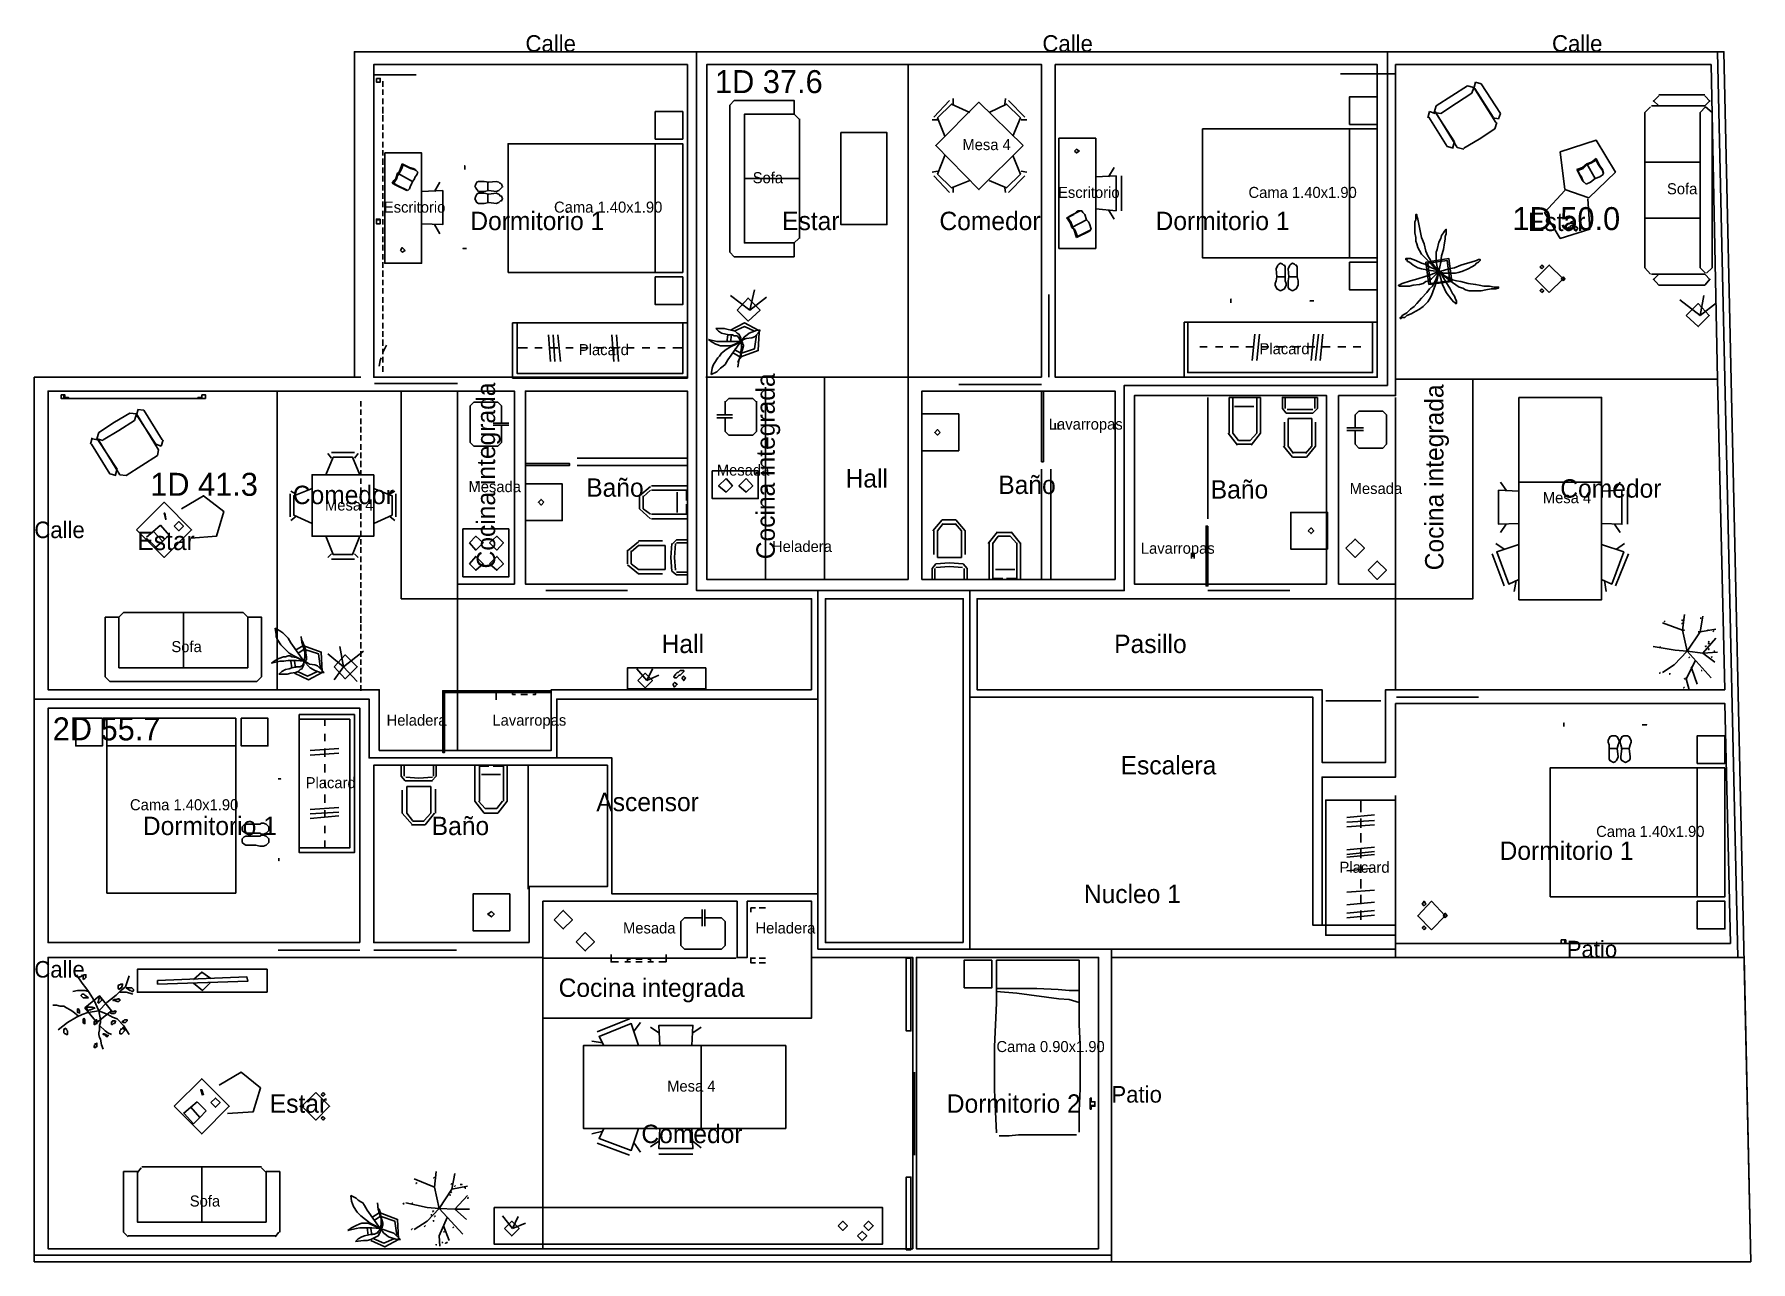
# Model space of a CAD drawing. Header units: metres. Extents: x 1 to 92, y 0 to 14.4.
# Drawn here: x 0.99 to 19.65, y 0 to 13.35 of the extents above; entities that cross this region are included whole.
import ezdxf

# ---------------------------------------------------------------- set-up
doc = ezdxf.new("R2010")
doc.units = ezdxf.units.M
for name, color, linetype in [('Trazo_Entrada', 1, 'Continuous'), ('Trazo_Equipamiento', 8, 'Continuous'), ('Trazo_Estancias', 3, 'Continuous'), ('Trazo_Fachada', 30, 'Continuous'), ('Trazo_Medianeras', 8, 'Continuous'), ('Trazo_Nucleos', 252, 'Continuous'), ('Trazo_Pasillo', 9, 'Continuous'), ('Trazo_Patios', 3, 'Continuous'), ('Trazo_Puertas', 1, 'Continuous'), ('Trazo_Terreno', 7, 'Continuous'), ('Trazo_Unidad', 7, 'Continuous'), ('Trazo_Ventanas', 5, 'Continuous')]:
    doc.layers.add(name, color=color, linetype=linetype)

msp = doc.modelspace()

# ---------------------------------------------------------------- texts
at = {"layer": 'Trazo_Equipamiento', "color": 8}
for s, p in [('Mesa 4', (11.08, 12.09)), ('Sofa', (8.8, 11.73)), ('Escritorio', (12.12, 11.57)), ('Cama 1.40x1.90', (14.19, 11.57)), ('Sofa', (18.74, 11.61)), ('Escritorio', (4.79, 11.41)), ('Cama 1.40x1.90', (6.64, 11.41)), ('Placard', (6.91, 9.86)), ('Placard', (14.31, 9.87)), ('Lavarropas', (12.02, 9.05)), ('Mesada', (8.41, 8.55)), ('Mesada', (5.71, 8.37)), ('Mesada', (15.29, 8.35)), ('Mesa 4', (4.15, 8.17)), ('Mesa 4', (17.39, 8.25)), ('Heladera', (9.01, 7.72)), ('Lavarropas', (13.02, 7.7)), ('Sofa', (2.48, 6.63)), ('Heladera', (4.82, 5.83)), ('Lavarropas', (5.97, 5.83)), ('Placard', (3.94, 5.15)), ('Cama 1.40x1.90', (2.03, 4.91)), ('Cama 1.40x1.90', (17.97, 4.62)), ('Placard', (15.18, 4.23)), ('Mesada', (7.39, 3.57)), ('Heladera', (8.83, 3.57)), ('Cama 0.90x1.90', (11.45, 2.28)), ('Mesa 4', (7.87, 1.85)), ('Sofa', (2.68, 0.6))]:
    msp.add_text(s, height=0.12, dxfattribs=at).set_placement(p)
at = {"layer": 'Trazo_Estancias', "color": 5}
for s, p in [('Dormitorio 1', (5.73, 11.22)), ('Dormitorio 1', (13.18, 11.22)), ('Dormitorio 1', (2.17, 4.64)), ('Dormitorio 1', (16.92, 4.37)), ('Dormitorio 2', (10.91, 1.62))]:
    msp.add_text(s, height=0.2, dxfattribs=at).set_placement(p)
at = {"layer": 'Trazo_Estancias', "color": 2}
for p in [(9.12, 11.22), (17.23, 11.21), (2.11, 7.74), (3.55, 1.62)]:
    msp.add_text('Estar', height=0.2, dxfattribs=at).set_placement(p)
at = {"layer": 'Trazo_Estancias', "color": 40}
for p in [(10.83, 11.22), (3.8, 8.24), (17.58, 8.31), (7.59, 1.29)]:
    msp.add_text('Comedor', height=0.2, dxfattribs=at).set_placement(p)
at = {"layer": 'Trazo_Estancias', "color": 30}
for p in [(6, 7.54), (9.04, 7.64), (16.31, 7.52)]:
    msp.add_text('Cocina integrada', height=0.2, rotation=90, dxfattribs=at).set_placement(p)
at = {"layer": 'Trazo_Estancias', "color": 8}
for s, p in [('Hall', (9.81, 8.42)), ('Hall', (7.81, 6.62)), ('Pasillo', (12.73, 6.62))]:
    msp.add_text(s, height=0.2, dxfattribs=at).set_placement(p)
at = {"layer": 'Trazo_Estancias', "color": 4}
for p in [(6.99, 8.32), (11.47, 8.35), (13.78, 8.3), (5.31, 4.64)]:
    msp.add_text('Baño', height=0.2, dxfattribs=at).set_placement(p)
at = {"layer": 'Trazo_Estancias', "color": 30}
msp.add_text('Cocina integrada', height=0.2, dxfattribs=at).set_placement((6.69, 2.88))
at = {"layer": 'Trazo_Fachada'}
for s, p in [('Calle', (6.33, 13.16)), ('Calle', (11.95, 13.16)), ('Calle', (17.49, 13.16)), ('Calle', (0.99, 7.87)), ('Patio', (17.65, 3.31)), ('Calle', (0.99, 3.09)), ('Patio', (12.7, 1.73))]:
    msp.add_text(s, height=0.18, dxfattribs=at).set_placement(p)
at = {"layer": 'Trazo_Nucleos'}
for s, p in [('Escalera', (12.8, 5.3)), ('Ascensor', (7.1, 4.9)), ('Nucleo 1', (12.4, 3.9))]:
    msp.add_text(s, height=0.2, dxfattribs=at).set_placement(p)
at = {"layer": 'Trazo_Unidad'}
for s, p in [('1D 37.6', (8.39, 12.71)), ('1D 50.0', (17.06, 11.22)), ('1D 41.3', (2.25, 8.33)), ('2D 55.7', (1.19, 5.67))]:
    msp.add_text(s, height=0.25, dxfattribs=at).set_placement(p)

# ---------------------------------------------------------------- linework, layer by layer
at = {"layer": 'Trazo_Entrada'}
for p, q in [((10.49, 7.3), (9.59, 7.3)), ((9.51, 6.32), (9.51, 7.21)), ((11.16, 6.32), (11.16, 7.21)), ((10.49, 3.4), (9.59, 3.4))]:
    msp.add_line(p, q, dxfattribs=at)
at = {"layer": 'Trazo_Equipamiento', "color": 8}
for p, q in [((5.14, 12.91), (4.68, 12.91)), ((4.78, 12.84), (4.78, 12.78)), ((4.78, 12.75), (4.78, 12.69)), ((4.78, 12.65), (4.78, 12.59)), ((4.78, 12.56), (4.78, 12.49)), ((4.78, 12.47), (4.78, 12.4)), ((4.78, 12.37), (4.78, 12.31)), ((4.78, 12.28), (4.78, 12.22)), ((4.78, 12.18), (4.78, 12.12)), ((4.78, 12.09), (4.78, 12.03)), ((4.78, 12), (4.78, 11.93)), ((4.78, 11.9), (4.78, 11.84)), ((4.78, 11.81), (4.78, 11.75)), ((4.78, 11.71), (4.78, 11.65)), ((4.78, 11.62), (4.78, 11.56)), ((4.78, 11.53), (4.78, 11.47)), ((4.78, 11.43), (4.78, 11.37)), ((4.78, 11.34), (4.78, 11.28)), ((4.78, 11.25), (4.78, 11.18)), ((4.78, 11.15), (4.78, 11.09)), ((4.78, 11.06), (4.78, 11)), ((4.78, 10.96), (4.78, 10.9)), ((4.78, 10.87), (4.78, 10.81)), ((4.78, 10.78), (4.78, 10.71)), ((4.78, 10.68), (4.78, 10.62)), ((4.78, 10.59), (4.78, 10.53)), ((4.78, 10.49), (4.78, 10.43)), ((4.78, 10.4), (4.78, 10.34)), ((4.78, 10.31), (4.78, 10.25)), ((4.78, 10.21), (4.78, 10.15)), ((4.78, 10.12), (4.78, 10.06)), ((4.78, 10.03), (4.78, 9.96)), ((4.78, 9.93), (4.78, 9.87)), ((4.78, 9.84), (4.78, 9.78)), ((4.78, 9.74), (4.78, 9.68)), ((8.94, 9.62), (8.29, 9.62)), ((2.77, 9.39), (1.34, 9.39)), ((4.54, 9.36), (4.54, 9.3)), ((5.59, 9.46), (5.59, 7.36)), ((5.77, 9.35), (5.73, 9.31)), ((5.77, 9.35), (6.03, 9.35)), ((6.07, 9.31), (6.03, 9.35)), ((8.54, 9.39), (8.5, 9.35)), ((8.5, 9.21), (8.5, 9.36)), ((8.54, 9.39), (8.8, 9.39)), ((8.84, 9.35), (8.8, 9.39)), ((8.84, 9.36), (8.84, 9.03)), ((8.94, 9.51), (8.94, 7.42)), ((13.75, 8.08), (13.75, 9.4)), ((13.98, 9.01), (13.98, 9.4)), ((13.98, 9.4), (14.32, 9.4)), ((14.13, 9.4), (14.02, 9.4)), ((14.02, 9.39), (14.02, 9.01)), ((14.28, 9.4), (14.17, 9.4)), ((14.28, 9.01), (14.28, 9.39)), ((14.59, 9.4), (14.59, 9.28)), ((14.91, 9.4), (14.91, 9.28)), ((14.94, 9.28), (14.94, 9.4)), ((15.79, 9.4), (15.79, 7.35)), ((4.54, 9.27), (4.54, 9.21)), ((4.54, 9.17), (4.54, 9.11)), ((5.73, 8.91), (5.73, 9.31)), ((6.07, 9.31), (6.07, 9.12)), ((8.58, 9.21), (8.41, 9.21)), ((8.41, 9.18), (8.58, 9.18)), ((8.5, 9.03), (8.5, 9.18)), ((14.25, 9.3), (14.04, 9.3)), ((14.56, 9.28), (14.6, 9.23)), ((14.6, 9.23), (14.75, 9.23)), ((14.61, 9.27), (14.75, 9.27)), ((14.88, 9.17), (14.62, 9.17)), ((14.62, 9.17), (14.62, 8.87)), ((14.75, 9.27), (14.89, 9.27)), ((14.75, 9.23), (14.89, 9.23)), ((14.88, 8.87), (14.88, 9.17)), ((14.89, 9.23), (14.94, 9.28)), ((15.39, 9.25), (15.35, 9.21)), ((15.35, 9.07), (15.35, 9.21)), ((15.39, 9.25), (15.65, 9.25)), ((15.69, 9.21), (15.65, 9.25)), ((15.69, 9.21), (15.69, 8.89)), ((4.54, 9.08), (4.54, 9.02)), ((4.54, 8.99), (4.54, 8.93)), ((6.15, 9.12), (5.98, 9.12)), ((5.98, 9.1), (6.15, 9.1)), ((6.07, 9.1), (6.07, 8.91)), ((8.5, 9.03), (8.54, 8.99)), ((8.8, 8.99), (8.54, 8.99)), ((8.8, 8.99), (8.84, 9.03)), ((12.09, 9.12), (12.09, 9.05)), ((12.09, 9.12), (12.09, 9.05)), ((12.12, 9.05), (12.12, 9.12)), ((13.97, 9.01), (14.07, 8.88)), ((14.02, 9.01), (14.08, 8.93)), ((14.21, 8.93), (14.28, 9.01)), ((14.22, 8.88), (14.32, 9.01)), ((15.44, 9.07), (15.26, 9.07)), ((15.26, 9.04), (15.44, 9.04)), ((15.35, 8.89), (15.35, 9.04)), ((4.54, 8.89), (4.54, 8.83)), ((4.54, 8.8), (4.54, 8.74)), ((5.73, 8.91), (5.77, 8.87)), ((6.03, 8.87), (5.77, 8.87)), ((6.03, 8.87), (6.07, 8.91)), ((14.07, 8.89), (14.22, 8.89)), ((14.08, 8.93), (14.21, 8.93)), ((14.57, 8.87), (14.67, 8.75)), ((14.62, 8.87), (14.68, 8.79)), ((14.68, 8.8), (14.81, 8.8)), ((14.81, 8.79), (14.88, 8.87)), ((14.82, 8.75), (14.92, 8.87)), ((15.35, 8.89), (15.39, 8.85)), ((15.65, 8.85), (15.39, 8.85)), ((15.65, 8.85), (15.69, 8.89)), ((4.54, 8.71), (4.54, 8.64)), ((4.54, 8.61), (4.54, 8.55)), ((8.09, 8.74), (6.89, 8.74)), ((8.09, 8.66), (6.89, 8.66)), ((11.94, 8.62), (11.94, 7.42)), ((12.04, 8.62), (12.04, 7.42)), ((14.67, 8.75), (14.82, 8.75)), ((4.54, 8.52), (4.54, 8.46)), ((4.54, 8.42), (4.54, 8.36)), ((7.69, 8.43), (7.57, 8.33)), ((8.09, 8.09), (8.09, 8.43)), ((4.54, 8.33), (4.54, 8.27)), ((4.54, 8.24), (4.54, 8.17)), ((7.57, 8.34), (7.57, 8.19)), ((7.69, 8.39), (7.61, 8.32)), ((7.61, 8.33), (7.61, 8.19)), ((7.7, 8.39), (8.08, 8.39)), ((7.98, 8.37), (7.98, 8.15)), ((8.08, 8.39), (8.08, 8.28)), ((8.08, 8.24), (8.08, 8.14)), ((4.54, 8.14), (4.54, 8.08)), ((4.54, 8.05), (4.54, 7.99)), ((7.57, 8.19), (7.69, 8.08)), ((7.61, 8.19), (7.69, 8.13)), ((8.08, 8.13), (7.7, 8.13)), ((7.7, 8.08), (8.09, 8.08)), ((10.86, 8.07), (10.76, 7.95)), ((10.87, 8.03), (10.81, 7.95)), ((11.01, 8.07), (10.86, 8.07)), ((11.07, 7.95), (11, 8.03)), ((11.11, 7.95), (11.01, 8.07)), ((4.54, 7.95), (4.54, 7.89)), ((4.54, 7.86), (4.54, 7.8)), ((7.97, 7.85), (7.92, 7.8)), ((10.81, 7.66), (10.81, 7.95)), ((11, 8.02), (10.87, 8.02)), ((11.07, 7.95), (11.07, 7.66)), ((11.46, 7.94), (11.36, 7.81)), ((11.47, 7.89), (11.41, 7.81)), ((11.61, 7.93), (11.46, 7.93)), ((11.6, 7.89), (11.47, 7.89)), ((11.67, 7.81), (11.6, 7.89)), ((11.71, 7.81), (11.61, 7.94)), ((4.54, 7.77), (4.54, 7.71)), ((4.54, 7.67), (4.54, 7.61)), ((7.56, 7.83), (7.44, 7.73)), ((7.44, 7.74), (7.44, 7.59)), ((7.56, 7.79), (7.48, 7.72)), ((7.48, 7.73), (7.48, 7.59)), ((7.85, 7.79), (7.56, 7.79)), ((7.85, 7.53), (7.85, 7.79)), ((7.95, 7.66), (7.96, 7.81)), ((7.96, 7.52), (7.95, 7.66)), ((8.09, 7.82), (7.97, 7.82)), ((11.07, 7.66), (10.81, 7.66)), ((11.37, 7.82), (11.37, 7.42)), ((11.41, 7.43), (11.41, 7.82)), ((11.67, 7.82), (11.67, 7.43)), ((13.57, 7.71), (13.57, 7.65)), ((13.6, 7.65), (13.6, 7.71)), ((13.6, 7.65), (13.6, 7.71)), ((4.54, 7.58), (4.54, 7.52)), ((4.54, 7.49), (4.54, 7.42)), ((7.44, 7.58), (7.56, 7.48)), ((7.48, 7.59), (7.56, 7.53)), ((7.56, 7.53), (7.85, 7.53)), ((7.92, 7.51), (7.97, 7.47)), ((8.09, 7.5), (7.97, 7.5)), ((7.97, 7.47), (8.09, 7.47)), ((10.79, 7.59), (10.75, 7.54)), ((10.78, 7.42), (10.78, 7.54)), ((10.94, 7.56), (10.79, 7.55)), ((11.08, 7.55), (10.94, 7.56)), ((11.13, 7.54), (11.09, 7.59)), ((11.1, 7.42), (11.1, 7.54)), ((11.13, 7.54), (11.13, 7.42)), ((11.65, 7.53), (11.44, 7.53)), ((4.54, 7.39), (4.54, 7.33)), ((4.54, 7.3), (4.54, 7.24)), ((11.52, 7.43), (11.41, 7.43)), ((11.67, 7.43), (11.56, 7.43)), ((4.54, 7.2), (4.54, 7.14)), ((4.54, 7.11), (4.54, 7.05)), ((4.54, 7.02), (4.54, 6.95)), ((4.54, 6.93), (4.54, 6.86)), ((4.54, 6.83), (4.54, 6.77)), ((4.54, 6.74), (4.54, 6.67)), ((4.54, 6.64), (4.54, 6.58)), ((4.54, 6.55), (4.54, 6.49)), ((4.54, 6.46), (4.54, 6.39)), ((4.54, 6.36), (4.54, 6.3)), ((4.54, 6.27), (4.54, 6.21)), ((6.22, 6.2), (6.16, 6.2)), ((6.35, 6.2), (6.28, 6.2)), ((6.35, 6.2), (6.28, 6.2)), ((6.28, 6.17), (6.35, 6.17)), ((6.47, 6.2), (6.41, 6.2)), ((6.61, 6.2), (6.53, 6.2)), ((6.61, 6.11), (6.61, 6.2)), ((15.03, 6.1), (15.63, 6.1)), ((4.98, 5.28), (4.98, 5.4)), ((4.98, 5.28), (5.02, 5.23)), ((5.01, 5.4), (5.01, 5.28)), ((5.03, 5.27), (5.17, 5.26)), ((5.17, 5.26), (5.32, 5.27)), ((5.31, 5.23), (5.36, 5.28)), ((5.33, 5.4), (5.33, 5.28)), ((5.83, 5.01), (5.83, 5.39)), ((5.83, 5.39), (5.93, 5.39)), ((5.85, 5.3), (6.06, 5.3)), ((5.98, 5.39), (6.08, 5.39)), ((6.09, 5.39), (6.09, 5.01)), ((6.13, 5.01), (6.13, 5.4)), ((6.36, 4.05), (6.36, 5.4)), ((5.04, 5.17), (5.3, 5.17)), ((5.04, 4.88), (5.04, 5.17)), ((5.3, 5.17), (5.3, 4.88)), ((4.99, 4.88), (5.1, 4.75)), ((5.04, 4.88), (5.1, 4.8)), ((5.23, 4.8), (5.3, 4.88)), ((5.24, 4.75), (5.34, 4.88)), ((5.78, 5.01), (5.88, 4.88)), ((5.82, 5.01), (5.89, 4.93)), ((5.88, 4.88), (6.03, 4.88)), ((5.89, 4.93), (6.02, 4.93)), ((6.02, 4.93), (6.08, 5.01)), ((6.03, 4.88), (6.13, 5.01)), ((5.09, 4.75), (5.24, 4.75)), ((5.1, 4.79), (5.23, 4.79)), ((8.06, 3.74), (8.02, 3.7)), ((8.06, 3.74), (8.25, 3.74)), ((8.25, 3.83), (8.25, 3.65)), ((8.28, 3.65), (8.28, 3.83)), ((8.28, 3.74), (8.46, 3.74)), ((8.5, 3.7), (8.46, 3.74)), ((8.78, 3.85), (8.83, 3.85)), ((8.78, 3.8), (8.78, 3.85)), ((8.87, 3.85), (8.94, 3.85)), ((8.02, 3.44), (8.02, 3.7)), ((8.5, 3.7), (8.5, 3.44)), ((8.02, 3.44), (8.06, 3.4)), ((8.46, 3.4), (8.06, 3.4)), ((8.46, 3.4), (8.5, 3.44)), ((8.62, 3.3), (6.51, 3.3)), ((7.47, 3.26), (7.41, 3.26)), ((7.53, 3.29), (7.6, 3.29)), ((7.6, 3.26), (7.53, 3.26)), ((7.6, 3.26), (7.53, 3.26)), ((7.72, 3.26), (7.66, 3.26)), ((7.86, 3.26), (7.78, 3.26)), ((7.86, 3.34), (7.86, 3.26)), ((8.83, 3.3), (8.78, 3.3)), ((8.94, 3.3), (8.87, 3.3)), ((8.94, 3.25), (8.87, 3.25))]:
    msp.add_line(p, q, dxfattribs=at)
at = {"layer": 'Trazo_Equipamiento', "color": 9}
for p, q in [((16.66, 12.83), (16.64, 12.76)), ((16.64, 12.77), (16.88, 12.39)), ((16.85, 12.45), (16.65, 12.76)), ((16.72, 12.81), (16.66, 12.83)), ((16.72, 12.81), (16.93, 12.49)), ((18.65, 12.69), (19.15, 12.69)), ((8.6, 12.63), (8.55, 12.58)), ((8.55, 10.98), (8.55, 12.58)), ((10.94, 12.63), (10.77, 12.45)), ((10.98, 12.59), (10.98, 12.65)), ((11.54, 12.59), (11.55, 12.65)), ((11.76, 12.45), (11.58, 12.63)), ((16.16, 12.51), (16.14, 12.44)), ((16.22, 12.49), (16.16, 12.51)), ((16.22, 12.51), (16.46, 12.12)), ((18.56, 12.56), (18.5, 12.5)), ((18.65, 12.57), (18.57, 12.57)), ((18.65, 12.68), (18.59, 12.62)), ((18.59, 12.63), (18.65, 12.57)), ((18.65, 12.57), (19.15, 12.57)), ((19.16, 12.56), (19.1, 12.5)), ((19.21, 12.62), (19.15, 12.68)), ((19.15, 12.57), (19.21, 12.63)), ((19.23, 12.5), (19.16, 12.56)), ((9.3, 12.43), (9.25, 12.48)), ((9.31, 11.13), (9.31, 12.43)), ((10.81, 12.42), (10.75, 12.42)), ((11.72, 12.42), (11.78, 12.42)), ((15.29, 10.92), (15.29, 12.32)), ((16.15, 12.45), (16.35, 12.13)), ((16.43, 12.18), (16.23, 12.49)), ((16.87, 12.32), (16.7, 12.21)), ((16.85, 12.44), (16.91, 12.43)), ((16.87, 12.32), (16.89, 12.39)), ((16.91, 12.43), (16.93, 12.49)), ((18.5, 12.5), (18.5, 11.66)), ((19.1, 12.5), (19.1, 10.81)), ((19.23, 12.5), (19.23, 10.81)), ((7.74, 12.16), (7.74, 10.76)), ((16.35, 12.13), (16.42, 12.11)), ((16.41, 12.11), (16.43, 12.18)), ((16.53, 12.11), (16.7, 12.21)), ((16.46, 12.12), (16.53, 12.1)), ((19.01, 11.96), (18.5, 11.96)), ((19.01, 11.96), (19.1, 11.96)), ((5.1, 11.75), (4.94, 11.84)), ((9.31, 11.78), (8.71, 11.78)), ((10.81, 11.86), (10.75, 11.85)), ((10.77, 11.81), (10.94, 11.63)), ((11.58, 11.63), (11.76, 11.81)), ((11.72, 11.86), (11.78, 11.85)), ((12.67, 11.8), (12.73, 11.9)), ((12.81, 11.43), (12.81, 11.81)), ((17.96, 11.78), (17.87, 11.94)), ((5.34, 11.64), (5.4, 11.74)), ((5.92, 11.74), (5.92, 11.65)), ((5.92, 11.61), (5.92, 11.52)), ((10.98, 11.68), (10.98, 11.63)), ((11.54, 11.68), (11.55, 11.63)), ((17.63, 11.66), (17.89, 11.57)), ((18.5, 10.81), (18.5, 11.66)), ((12.67, 11.44), (12.73, 11.34)), ((5.34, 11.28), (5.4, 11.18)), ((12.43, 11.33), (12.27, 11.25)), ((19.01, 11.35), (18.5, 11.35)), ((19.01, 11.35), (19.1, 11.35)), ((9.25, 11.08), (9.3, 11.13)), ((8.55, 10.98), (8.6, 10.93)), ((9.25, 10.93), (8.6, 10.93)), ((14.49, 10.71), (14.59, 10.71)), ((14.63, 10.71), (14.72, 10.71)), ((18.5, 10.81), (18.56, 10.74)), ((18.65, 10.74), (18.57, 10.74)), ((18.65, 10.74), (18.59, 10.68)), ((18.59, 10.69), (18.65, 10.62)), ((18.65, 10.74), (19.15, 10.74)), ((19.1, 10.81), (19.16, 10.75)), ((19.21, 10.68), (19.15, 10.74)), ((19.15, 10.62), (19.21, 10.69)), ((19.17, 10.75), (19.23, 10.81)), ((8.77, 10.35), (8.56, 10.51)), ((8.77, 10.35), (8.82, 10.57)), ((8.77, 10.35), (8.95, 10.49)), ((18.65, 10.62), (19.15, 10.62)), ((19.1, 10.29), (18.88, 10.46)), ((19.1, 10.29), (19.14, 10.51)), ((19.1, 10.29), (19.28, 10.43)), ((6.58, 10.08), (6.6, 9.79)), ((6.58, 10.08), (6.6, 9.79)), ((6.63, 10.08), (6.65, 9.79)), ((6.63, 10.08), (6.65, 9.79)), ((6.68, 10.08), (6.71, 9.79)), ((6.68, 10.08), (6.71, 9.79)), ((7.27, 10.08), (7.29, 9.79)), ((7.27, 10.08), (7.29, 9.79)), ((7.32, 10.08), (7.34, 9.79)), ((7.32, 10.08), (7.34, 9.79)), ((8.53, 10.08), (8.52, 10)), ((8.57, 10.08), (8.56, 10)), ((14.26, 10.09), (14.23, 9.8)), ((14.26, 10.09), (14.23, 9.8)), ((14.31, 10.09), (14.28, 9.8)), ((14.31, 10.09), (14.28, 9.8)), ((14.9, 10.09), (14.87, 9.8)), ((14.9, 10.09), (14.87, 9.8)), ((14.95, 10.09), (14.92, 9.8)), ((14.95, 10.09), (14.92, 9.8)), ((15, 10.09), (14.97, 9.8)), ((15, 10.09), (14.97, 9.8)), ((6.35, 9.94), (6.24, 9.94)), ((6.51, 9.94), (6.43, 9.94)), ((6.68, 9.94), (6.6, 9.94)), ((6.85, 9.94), (6.77, 9.94)), ((7.01, 9.94), (6.93, 9.94)), ((7.18, 9.94), (7.1, 9.94)), ((7.35, 9.94), (7.26, 9.94)), ((7.51, 9.94), (7.43, 9.94)), ((7.68, 9.94), (7.6, 9.94)), ((7.85, 9.94), (7.77, 9.94)), ((8.04, 9.94), (7.93, 9.94)), ((8.58, 9.89), (8.66, 9.84)), ((8.6, 9.92), (8.67, 9.88)), ((13.66, 9.95), (13.74, 9.95)), ((13.83, 9.95), (13.91, 9.95)), ((13.99, 9.95), (14.08, 9.95)), ((14.16, 9.95), (14.25, 9.95)), ((14.33, 9.95), (14.41, 9.95)), ((14.49, 9.95), (14.58, 9.95)), ((14.66, 9.95), (14.74, 9.95)), ((14.83, 9.95), (14.91, 9.95)), ((14.99, 9.95), (15.08, 9.95)), ((15.16, 9.95), (15.25, 9.95)), ((15.33, 9.95), (15.41, 9.95)), ((2.12, 9.27), (2.1, 9.21)), ((2.1, 9.22), (2.34, 8.83)), ((2.31, 8.89), (2.1, 9.21)), ((2.18, 9.26), (2.11, 9.27)), ((2.18, 9.26), (2.38, 8.94)), ((1.62, 8.96), (1.6, 8.89)), ((1.61, 8.89), (1.81, 8.57)), ((1.68, 8.94), (1.62, 8.95)), ((1.68, 8.95), (1.92, 8.56)), ((1.89, 8.62), (1.68, 8.94)), ((2.31, 8.89), (2.37, 8.87)), ((2.33, 8.77), (2.34, 8.83)), ((2.37, 8.87), (2.39, 8.94)), ((4.22, 8.74), (4.18, 8.79)), ((4.47, 8.8), (4.22, 8.8)), ((4.47, 8.74), (4.51, 8.79)), ((1.87, 8.55), (1.89, 8.62)), ((1.99, 8.55), (2.16, 8.66)), ((2.33, 8.77), (2.16, 8.66)), ((1.81, 8.57), (1.88, 8.55)), ((1.92, 8.56), (1.99, 8.55)), ((16.99, 8.39), (16.93, 8.48)), ((18.03, 8.48), (17.13, 8.48)), ((18.17, 8.39), (18.23, 8.48)), ((3.77, 8.35), (3.77, 8.1)), ((3.83, 8.35), (3.78, 8.38)), ((4.86, 8.35), (4.91, 8.38)), ((4.92, 8.1), (4.92, 8.35)), ((18.31, 8.02), (18.31, 8.39)), ((3.83, 8.1), (3.78, 8.06)), ((4.86, 8.1), (4.91, 8.06)), ((2.21, 7.88), (2.28, 7.94)), ((2.31, 7.77), (2.21, 7.87)), ((2.28, 7.94), (2.36, 8.01)), ((2.29, 7.94), (2.38, 7.84)), ((2.29, 7.94), (2.38, 7.84)), ((2.46, 7.9), (2.36, 8.01)), ((2.38, 7.83), (2.45, 7.9)), ((16.99, 8.02), (16.93, 7.93)), ((18.17, 8.02), (18.23, 7.93)), ((2.31, 7.77), (2.38, 7.83)), ((4.22, 7.7), (4.18, 7.66)), ((4.47, 7.7), (4.51, 7.66)), ((16.84, 7.7), (16.97, 7.35)), ((16.97, 7.75), (16.88, 7.81)), ((18.18, 7.35), (18.32, 7.7)), ((18.19, 7.75), (18.28, 7.81)), ((4.22, 7.64), (4.47, 7.64)), ((17.1, 7.41), (17.08, 7.29)), ((18.06, 7.41), (18.08, 7.29)), ((1.76, 7.01), (1.76, 6.36)), ((1.96, 7.06), (1.91, 7.01)), ((1.96, 7.06), (3.26, 7.06)), ((2.61, 7.06), (2.61, 6.46)), ((3.31, 7.01), (3.26, 7.06)), ((18.91, 6.87), (18.93, 7.04)), ((19.1, 6.85), (19.27, 6.88)), ((3.91, 6.7), (3.83, 6.65)), ((3.92, 6.66), (3.86, 6.62)), ((4.35, 6.47), (4.18, 6.61)), ((4.35, 6.47), (4.31, 6.69)), ((4.35, 6.47), (4.57, 6.64)), ((18.96, 6.64), (19.22, 6.35)), ((19.13, 6.62), (19.29, 6.63)), ((19.13, 6.62), (19.26, 6.52)), ((1.76, 6.36), (1.81, 6.31)), ((3.41, 6.31), (3.46, 6.36)), ((3.78, 6.53), (3.79, 6.46)), ((3.82, 6.53), (3.83, 6.46)), ((4.35, 6.47), (4.25, 6.33)), ((4.35, 6.47), (4.5, 6.31)), ((7.65, 6.32), (7.54, 6.45)), ((7.65, 6.32), (7.71, 6.45)), ((7.65, 6.32), (7.78, 6.38)), ((19.01, 6.45), (19.07, 6.28)), ((1.81, 6.31), (3.41, 6.31)), ((4.15, 5.9), (4.15, 5.83)), ((4.15, 5.9), (4.15, 5.83)), ((1.78, 5.61), (3.18, 5.61)), ((4.15, 5.74), (4.15, 5.66)), ((4.15, 5.74), (4.15, 5.66)), ((3.99, 5.56), (4.3, 5.58)), ((3.99, 5.56), (4.3, 5.58)), ((3.99, 5.51), (4.3, 5.53)), ((3.99, 5.51), (4.3, 5.53)), ((4.15, 5.58), (4.15, 5.49)), ((4.15, 5.58), (4.15, 5.49)), ((18.2, 5.58), (18.11, 5.58)), ((18.33, 5.58), (18.24, 5.58)), ((4.15, 5.41), (4.15, 5.32)), ((4.15, 5.41), (4.15, 5.32)), ((4.15, 5.24), (4.15, 5.16)), ((4.15, 5.24), (4.15, 5.16)), ((19.07, 5.37), (19.07, 3.97)), ((4.15, 5.08), (4.15, 4.99)), ((4.15, 5.08), (4.15, 4.99)), ((15.79, 5.07), (15.79, 3.5)), ((3.99, 4.92), (4.3, 4.94)), ((3.99, 4.92), (4.3, 4.94)), ((3.99, 4.87), (4.3, 4.89)), ((3.99, 4.87), (4.3, 4.89)), ((4.15, 4.91), (4.15, 4.83)), ((4.15, 4.91), (4.15, 4.83)), ((15.56, 4.86), (15.26, 4.83)), ((15.41, 4.91), (15.41, 5.02)), ((15.41, 4.89), (15.41, 4.99)), ((3.99, 4.82), (4.3, 4.85)), ((3.99, 4.82), (4.3, 4.85)), ((4.15, 4.74), (4.15, 4.66)), ((4.15, 4.74), (4.15, 4.66)), ((15.56, 4.8), (15.26, 4.78)), ((15.56, 4.75), (15.26, 4.73)), ((15.41, 4.74), (15.41, 4.82)), ((15.41, 4.72), (15.41, 4.81)), ((4.15, 4.58), (4.15, 4.5)), ((4.15, 4.58), (4.15, 4.5)), ((15.56, 4.51), (15.26, 4.48)), ((15.41, 4.58), (15.41, 4.66)), ((15.41, 4.56), (15.41, 4.64)), ((15.41, 4.41), (15.41, 4.49)), ((15.41, 4.39), (15.41, 4.48)), ((15.56, 4.46), (15.26, 4.43)), ((15.56, 4.43), (15.26, 4.4)), ((15.41, 4.24), (15.41, 4.32)), ((15.41, 4.23), (15.41, 4.31)), ((15.56, 4.28), (15.26, 4.25)), ((15.41, 4.07), (15.41, 4.16)), ((15.41, 4.06), (15.41, 4.14)), ((15.56, 4.04), (15.26, 4.02)), ((15.41, 3.91), (15.41, 3.99)), ((15.41, 3.89), (15.41, 3.98)), ((15.56, 3.91), (15.26, 3.88)), ((15.56, 3.82), (15.26, 3.79)), ((15.56, 3.77), (15.26, 3.74)), ((15.41, 3.74), (15.41, 3.82)), ((15.41, 3.72), (15.41, 3.81)), ((12.35, 3.28), (11.45, 3.28)), ((7.46, 2.64), (7.11, 2.5)), ((7.51, 2.51), (7.58, 2.6)), ((7.78, 2.49), (7.69, 2.55)), ((8.15, 2.49), (8.24, 2.55)), ((7.17, 2.38), (7.05, 2.4)), ((8.24, 1.45), (8.24, 2.35)), ((2.61, 1.61), (2.69, 1.68)), ((2.69, 1.68), (2.76, 1.74)), ((2.69, 1.68), (2.79, 1.57)), ((2.69, 1.68), (2.79, 1.57)), ((2.86, 1.64), (2.76, 1.74)), ((2.72, 1.5), (2.62, 1.61)), ((2.72, 1.5), (2.79, 1.57)), ((2.79, 1.57), (2.86, 1.64)), ((7.17, 1.42), (7.05, 1.39)), ((7.78, 1.31), (7.69, 1.25)), ((8.15, 1.31), (8.24, 1.24)), ((7.11, 1.29), (7.46, 1.16)), ((7.51, 1.29), (7.58, 1.19)), ((7.78, 1.17), (8.15, 1.17)), ((2.15, 1.02), (2.11, 0.97)), ((3.46, 1.03), (2.16, 1.03)), ((2.81, 1.03), (2.81, 0.43)), ((3.51, 0.97), (3.46, 1.02)), ((3.66, 0.98), (3.66, 0.32)), ((5.34, 0.81), (5.36, 0.98)), ((5.53, 0.79), (5.7, 0.82)), ((5.39, 0.58), (5.65, 0.3)), ((5.56, 0.57), (5.69, 0.46)), ((5.56, 0.57), (5.72, 0.57)), ((4.74, 0.53), (4.66, 0.48)), ((4.75, 0.49), (4.69, 0.45)), ((5.44, 0.39), (5.5, 0.23)), ((6.19, 0.36), (6.08, 0.5)), ((6.19, 0.36), (6.25, 0.49)), ((6.19, 0.36), (6.33, 0.42)), ((1.96, 0.32), (2.01, 0.27)), ((3.61, 0.28), (2.01, 0.28)), ((3.61, 0.27), (3.65, 0.32)), ((4.61, 0.37), (4.62, 0.29)), ((4.65, 0.36), (4.66, 0.29))]:
    msp.add_line(p, q, dxfattribs=at)
at = {"layer": 'Trazo_Equipamiento', "color": 8}
for points in [[(15.19, 12.92), (15.79, 12.92)], [(15.19, 12.92), (15.79, 12.92), (15.59, 12.92)], [(4.71, 12.87), (4.75, 12.87), (4.75, 12.83), (4.71, 12.83)], [(4.75, 12.83), (4.71, 12.83), (4.75, 12.83)], [(4.75, 11.34), (4.71, 11.34), (4.71, 11.33), (4.75, 11.33)], [(4.71, 11.33), (4.75, 11.33), (4.75, 11.29), (4.71, 11.29)], [(1.28, 9.43), (1.31, 9.43), (1.31, 9.39), (1.28, 9.39)], [(1.36, 9.39), (1.36, 9.4), (1.32, 9.4), (1.32, 9.43), (1.31, 9.43), (1.31, 9.39)], [(2.77, 9.39), (2.77, 9.4), (2.81, 9.4), (2.81, 9.39)], [(2.81, 9.43), (2.85, 9.43), (2.85, 9.39), (2.81, 9.39)], [(11.94, 8.7), (11.96, 8.7), (11.96, 9.47), (11.94, 9.47)], [(10.64, 9.22), (11.04, 9.22), (11.04, 8.82), (10.64, 8.82)], [(10.84, 9.02), (10.81, 9.05), (10.78, 9.02), (10.81, 8.99)], [(6.33, 8.68), (6.81, 8.68), (6.81, 8.66), (6.33, 8.66)], [(8.86, 8.6), (8.36, 8.6), (8.36, 8.3), (8.86, 8.3)], [(6.33, 8.46), (6.73, 8.46), (6.73, 8.06), (6.33, 8.06)], [(8.51, 8.52), (8.43, 8.44), (8.51, 8.37), (8.58, 8.44)], [(8.73, 8.52), (8.65, 8.44), (8.73, 8.37), (8.8, 8.44)], [(6.53, 8.26), (6.5, 8.29), (6.47, 8.26), (6.5, 8.23)], [(15.05, 7.75), (14.65, 7.75), (14.65, 8.15), (15.05, 8.15)], [(6.15, 7.97), (5.65, 7.97), (5.65, 7.45), (6.15, 7.45)], [(5.72, 7.82), (5.79, 7.74), (5.87, 7.82), (5.79, 7.89)], [(5.94, 7.82), (6.02, 7.74), (6.09, 7.82), (6.02, 7.89)], [(13.75, 8), (13.73, 8), (13.73, 7.35), (13.75, 7.35)], [(14.84, 7.95), (14.87, 7.92), (14.9, 7.95), (14.87, 7.98)], [(15.25, 7.76), (15.35, 7.66), (15.45, 7.76), (15.35, 7.86)], [(5.72, 7.59), (5.79, 7.52), (5.87, 7.59), (5.79, 7.67)], [(5.94, 7.59), (6.02, 7.52), (6.09, 7.59), (6.02, 7.67)], [(15.49, 7.52), (15.59, 7.42), (15.69, 7.52), (15.59, 7.62)], [(6.01, 6.19), (5.43, 6.19), (5.43, 6.21), (6.01, 6.21)], [(5.45, 6.19), (5.43, 6.19), (5.43, 5.54), (5.45, 5.54)], [(6.01, 6.19), (6.61, 6.19), (6.61, 6.21), (6.01, 6.21)], [(6.16, 4), (5.76, 4), (5.76, 3.6), (6.16, 3.6)], [(5.96, 3.81), (5.92, 3.78), (5.96, 3.75), (5.99, 3.78)], [(6.64, 3.72), (6.74, 3.62), (6.84, 3.72), (6.74, 3.82)], [(6.88, 3.48), (6.98, 3.38), (7.08, 3.48), (6.98, 3.58)], [(17.59, 3.5), (17.63, 3.5), (17.63, 3.46), (17.59, 3.46)], [(17.59, 3.46), (17.59, 3.5), (17.59, 3.46)], [(17.64, 3.46), (17.64, 3.5), (17.63, 3.5), (17.63, 3.46)], [(10.47, 3.3), (10.52, 3.3), (10.52, 2.51), (10.47, 2.51)], [(12.47, 1.78), (12.48, 1.78), (12.48, 1.74), (12.47, 1.74)], [(12.52, 1.7), (12.47, 1.7), (12.47, 1.74), (12.52, 1.74)], [(12.47, 1.66), (12.48, 1.66), (12.48, 1.69), (12.52, 1.69), (12.52, 1.7), (12.47, 1.7)], [(10.47, 0.13), (10.52, 0.13), (10.52, 0.92), (10.47, 0.92)]]:
    msp.add_lwpolyline(points, close=True, dxfattribs=at)
at = {"layer": 'Trazo_Equipamiento', "color": 9}
for points in [[(16.23, 12.57), (16.4, 12.68), (16.57, 12.79)], [(16.62, 12.71), (16.45, 12.6), (16.28, 12.49)], [(16.62, 12.71), (16.64, 12.77), (16.57, 12.79)], [(8.6, 12.63), (9.25, 12.63), (9.25, 12.48), (8.71, 12.48), (8.71, 11.08), (9.25, 11.08), (9.25, 10.93)], [(11.16, 12.5), (10.96, 12.59), (10.81, 12.44), (10.89, 12.24)], [(11.63, 12.24), (11.71, 12.44), (11.56, 12.59), (11.37, 12.5)], [(16.23, 12.57), (16.21, 12.5), (16.28, 12.49)], [(9.25, 12.48), (8.71, 12.48), (8.71, 11.08), (9.25, 11.08)], [(17.89, 11.57), (18.18, 11.85), (17.97, 12.2), (17.58, 12.07), (17.63, 11.66)], [(10.89, 12.03), (10.81, 11.83), (10.96, 11.68), (11.16, 11.76)], [(11.37, 11.76), (11.56, 11.68), (11.71, 11.83), (11.63, 12.03)], [(17.97, 12), (17.92, 11.96), (17.87, 11.94)], [(17.97, 11.98), (17.92, 11.95), (17.87, 11.93)], [(18.05, 11.84), (18.04, 11.88), (18.01, 11.92), (17.97, 12)], [(18.05, 11.83), (18.04, 11.87), (18.01, 11.91), (17.99, 11.94), (17.97, 11.98)], [(4.88, 11.73), (4.9, 11.76), (4.92, 11.78), (4.94, 11.84)], [(4.9, 11.73), (4.91, 11.75), (4.93, 11.78), (4.94, 11.81), (4.95, 11.83)], [(4.99, 11.94), (4.98, 11.91), (4.97, 11.89), (4.96, 11.86), (4.94, 11.84)], [(5, 11.93), (4.99, 11.9), (4.97, 11.86), (4.95, 11.83)], [(5.15, 11.86), (5.13, 11.88), (5.11, 11.89), (5.07, 11.9), (4.99, 11.94)], [(5.16, 11.85), (5.14, 11.87), (5.12, 11.88), (5.08, 11.89), (5, 11.93)], [(5.16, 11.85), (5.15, 11.82), (5.13, 11.8), (5.12, 11.77), (5.1, 11.75)], [(12.53, 11.8), (12.75, 11.81), (12.75, 11.43), (12.53, 11.45)], [(17.76, 11.88), (17.82, 11.9), (17.87, 11.94)], [(17.85, 11.73), (17.82, 11.76), (17.76, 11.88)], [(17.77, 11.87), (17.83, 11.89), (17.87, 11.93)], [(17.86, 11.72), (17.83, 11.75), (17.81, 11.8), (17.79, 11.83), (17.77, 11.87)], [(17.86, 11.72), (17.91, 11.74), (17.96, 11.78)], [(18.05, 11.83), (18.01, 11.8), (17.96, 11.78)], [(5.04, 11.65), (4.92, 11.71), (4.88, 11.73)], [(5.05, 11.65), (4.93, 11.71), (4.9, 11.73)], [(5.05, 11.65), (5.07, 11.67), (5.08, 11.7), (5.09, 11.72), (5.1, 11.75)], [(5.2, 11.29), (5.43, 11.28), (5.43, 11.65), (5.2, 11.64)], [(17.63, 11.65), (17.41, 11.41), (17.58, 11.13), (17.9, 11.23), (17.88, 11.56)], [(12.37, 11.43), (12.34, 11.43), (12.32, 11.42), (12.29, 11.39), (12.21, 11.35)], [(12.38, 11.43), (12.36, 11.43), (12.26, 11.38), (12.23, 11.36)], [(12.38, 11.43), (12.39, 11.41), (12.41, 11.39), (12.43, 11.33)], [(12.21, 11.35), (12.23, 11.33), (12.25, 11.3), (12.26, 11.28), (12.27, 11.25)], [(12.23, 11.36), (12.24, 11.33), (12.26, 11.31), (12.28, 11.25)], [(12.32, 11.14), (12.29, 11.23), (12.27, 11.25)], [(12.33, 11.15), (12.31, 11.21), (12.3, 11.23), (12.28, 11.25)], [(12.48, 11.23), (12.46, 11.21), (12.32, 11.14)], [(12.48, 11.23), (12.47, 11.22), (12.33, 11.15)], [(12.48, 11.23), (12.46, 11.29), (12.45, 11.31), (12.43, 11.33)], [(8.67, 10.01), (8.65, 10.05), (8.63, 10.07), (8.6, 10.07), (8.58, 10.08), (8.54, 10.08), (8.46, 10.1), (8.43, 10.12), (8.4, 10.15)], [(8.4, 10.15), (8.49, 10.15), (8.61, 10.12), (8.63, 10.1), (8.65, 10.09), (8.67, 10.05), (8.67, 10.01)], [(8.86, 10.13), (8.71, 10.21), (8.56, 10.13)], [(8.82, 10.12), (8.71, 10.17), (8.6, 10.12)], [(8.67, 10.01), (8.7, 10.03), (8.73, 10.04), (8.79, 10.05), (8.82, 10.06), (8.86, 10.1), (8.88, 10.13)], [(8.88, 10.13), (8.85, 10.13), (8.76, 10.1), (8.74, 10.08), (8.71, 10.06), (8.67, 10.01)], [(8.67, 9.84), (8.86, 9.91), (8.87, 10.11)], [(8.68, 9.88), (8.82, 9.93), (8.84, 10.08)], [(8.67, 10.01), (8.63, 9.99), (8.58, 9.97), (8.54, 9.96), (8.45, 9.96), (8.4, 9.98), (8.36, 10), (8.32, 10.03)], [(8.32, 10.03), (8.41, 10.01), (8.67, 10.01)], [(8.67, 10.01), (8.53, 9.81), (8.5, 9.76), (8.48, 9.74), (8.45, 9.72), (8.41, 9.68), (8.35, 9.65)], [(8.35, 9.65), (8.36, 9.72), (8.37, 9.75), (8.38, 9.77), (8.42, 9.83), (8.44, 9.85), (8.46, 9.88), (8.51, 9.92), (8.56, 9.95), (8.62, 9.98), (8.67, 10.01)], [(8.67, 10.01), (8.68, 9.97), (8.68, 9.94), (8.67, 9.9), (8.67, 9.87), (8.65, 9.8), (8.64, 9.73)], [(8.64, 9.78), (8.65, 9.81), (8.67, 9.83), (8.68, 9.89), (8.69, 9.92), (8.7, 9.96), (8.7, 9.97), (8.69, 9.99), (8.69, 10), (8.67, 10.01)], [(1.69, 9.02), (1.86, 9.13), (2.03, 9.23)], [(2.08, 9.15), (1.91, 9.04), (1.74, 8.94)], [(2.08, 9.15), (2.1, 9.22), (2.03, 9.23)], [(1.69, 9.02), (1.67, 8.95), (1.74, 8.93)], [(4.53, 8.56), (4.45, 8.75), (4.24, 8.75), (4.16, 8.56)], [(4.01, 8.41), (3.81, 8.33), (3.81, 8.12), (4.01, 8.03)], [(4.68, 8.03), (4.88, 8.12), (4.88, 8.33), (4.68, 8.41)], [(2.69, 7.87), (2.97, 7.89), (3.05, 8.16), (2.83, 8.33), (2.59, 8.19)], [(17.13, 8.03), (16.91, 8.02), (16.91, 8.39), (17.13, 8.38)], [(18.03, 8.03), (18.25, 8.02), (18.25, 8.39), (18.03, 8.38)], [(2.42, 8.07), (2.4, 8.14), (2.41, 8.14), (2.42, 8.08)], [(4.16, 7.89), (4.24, 7.69), (4.45, 7.69), (4.53, 7.89)], [(17.13, 7.42), (17.02, 7.37), (16.89, 7.72), (17.13, 7.8)], [(18.03, 7.42), (18.14, 7.37), (18.27, 7.72), (18.03, 7.8)], [(3.46, 6.36), (3.46, 7.01), (3.31, 7.01), (3.31, 6.46), (1.91, 6.46), (1.91, 7.01), (1.76, 7.01)], [(3.31, 7.01), (3.31, 6.46), (1.91, 6.46), (1.91, 7.01)], [(18.96, 6.64), (18.91, 6.87), (18.69, 6.95)], [(18.72, 6.97), (18.71, 6.96), (18.72, 6.97)], [(18.91, 6.98), (18.91, 6.98), (18.9, 6.97)], [(18.91, 6.95), (18.9, 6.94), (18.9, 6.94)], [(18.96, 6.64), (19.1, 6.85), (19.13, 7.02)], [(19.1, 7), (19.11, 7), (19.11, 7)], [(3.92, 6.53), (3.78, 6.73), (3.75, 6.78), (3.69, 6.84), (3.66, 6.86), (3.61, 6.89)], [(3.61, 6.89), (3.62, 6.82), (3.62, 6.8), (3.63, 6.77), (3.67, 6.71), (3.76, 6.62), (3.81, 6.59), (3.87, 6.56), (3.92, 6.53)], [(3.92, 6.53), (3.93, 6.57), (3.93, 6.63), (3.92, 6.67), (3.9, 6.74), (3.89, 6.8)], [(3.9, 6.76), (3.91, 6.74), (3.94, 6.65), (3.94, 6.62), (3.95, 6.58), (3.95, 6.55), (3.94, 6.54), (3.92, 6.53)], [(18.92, 6.87), (18.93, 6.87), (18.93, 6.87)], [(18.96, 6.64), (19.13, 6.62), (19.27, 6.78)], [(19.08, 6.85), (19.09, 6.85), (19.09, 6.85)], [(19.19, 6.87), (19.19, 6.87), (19.18, 6.87)], [(19.2, 6.75), (19.19, 6.74), (19.2, 6.75)], [(19.2, 6.73), (19.19, 6.72), (19.2, 6.73)], [(19.25, 6.86), (19.25, 6.86), (19.24, 6.85)], [(3.92, 6.53), (3.84, 6.57), (3.79, 6.58), (3.77, 6.59), (3.75, 6.59), (3.72, 6.58), (3.7, 6.58), (3.65, 6.56), (3.61, 6.54), (3.57, 6.51)], [(3.57, 6.51), (3.66, 6.53), (3.7, 6.53), (3.75, 6.54), (3.84, 6.54), (3.92, 6.53)], [(4.12, 6.42), (4.11, 6.63), (3.92, 6.7)], [(4.1, 6.45), (4.08, 6.61), (3.93, 6.66)], [(18.96, 6.64), (18.83, 6.65), (18.59, 6.69)], [(18.67, 6.69), (18.66, 6.68), (18.67, 6.69)], [(18.96, 6.64), (18.82, 6.49), (18.69, 6.41)], [(19.05, 6.54), (18.95, 6.34), (18.98, 6.22)], [(18.99, 6.58), (18.98, 6.57), (18.99, 6.58)], [(19.16, 6.7), (19.16, 6.69), (19.17, 6.7)], [(19.2, 6.67), (19.19, 6.66), (19.2, 6.66)], [(19.23, 6.58), (19.23, 6.58), (19.22, 6.57)], [(19.25, 6.64), (19.26, 6.64), (19.26, 6.64)], [(3.92, 6.53), (3.92, 6.51), (3.91, 6.49), (3.9, 6.48), (3.88, 6.47), (3.84, 6.47), (3.79, 6.46), (3.76, 6.45), (3.72, 6.44), (3.68, 6.42), (3.65, 6.39)], [(3.65, 6.39), (3.74, 6.39), (3.78, 6.4), (3.83, 6.41), (3.86, 6.42), (3.88, 6.44), (3.9, 6.45), (3.92, 6.49), (3.92, 6.53)], [(3.82, 6.4), (3.97, 6.33), (4.12, 6.41)], [(3.85, 6.42), (3.96, 6.37), (4.07, 6.42)], [(3.92, 6.53), (3.95, 6.52), (3.98, 6.5), (4.04, 6.49), (4.07, 6.48), (4.14, 6.41)], [(4.14, 6.41), (4.1, 6.41), (4.04, 6.43), (4.02, 6.44), (3.99, 6.46), (3.92, 6.53)], [(18.67, 6.41), (18.66, 6.4), (18.67, 6.41)], [(18.77, 6.4), (18.77, 6.39), (18.77, 6.4)], [(18.94, 6.35), (18.93, 6.34), (18.94, 6.34)], [(19.01, 6.47), (19.01, 6.47), (19, 6.46)], [(19.11, 6.43), (19.12, 6.43), (19.12, 6.43)], [(18.93, 6.25), (18.92, 6.24), (18.92, 6.24)], [(15.79, 5.02), (15.03, 5.02), (15.03, 3.55), (15.79, 3.55)], [(11.45, 3.28), (11.45, 2.81), (11.43, 2.34), (11.43, 1.87), (11.44, 1.63), (11.45, 1.4)], [(12.35, 3.28), (12.35, 2.58), (12.36, 2.35), (12.36, 1.88), (12.35, 1.64), (12.35, 1.41)], [(1.69, 2.73), (1.64, 2.84), (1.58, 2.94), (1.55, 2.98), (1.51, 3.03), (1.45, 3.12)], [(1.69, 2.73), (1.78, 2.82), (1.88, 2.9), (1.93, 2.95), (1.96, 2.97), (1.98, 2.99), (2.02, 3.11)], [(1.91, 2.96), (1.9, 2.98), (1.9, 3), (1.91, 3.01), (1.92, 3.01), (1.93, 3.02), (1.95, 3.02), (1.95, 3.01), (1.94, 2.99), (1.94, 2.98), (1.93, 2.98), (1.91, 2.96)], [(2.91, 3.08), (2.81, 3.15), (2.72, 3.07)], [(2.72, 3.03), (2.82, 2.95), (2.91, 3.04)], [(1.58, 2.94), (1.54, 2.95), (1.46, 2.95), (1.41, 2.94)], [(1.58, 2.87), (1.52, 2.87), (1.5, 2.89), (1.5, 2.9), (1.51, 2.91), (1.53, 2.91), (1.54, 2.9), (1.58, 2.87)], [(1.68, 2.81), (1.69, 2.85), (1.69, 2.86), (1.7, 2.87), (1.72, 2.87), (1.72, 2.84), (1.7, 2.82), (1.68, 2.81)], [(1.85, 2.84), (1.86, 2.84), (1.89, 2.83), (1.91, 2.83), (1.92, 2.84), (1.92, 2.85), (1.91, 2.85), (1.91, 2.86), (1.9, 2.86), (1.88, 2.85), (1.86, 2.85), (1.84, 2.84)], [(2.06, 2.91), (2.03, 2.92), (1.99, 2.93), (1.92, 2.93)], [(1.99, 2.98), (2.05, 2.98), (2.07, 2.96), (2.07, 2.95), (2.06, 2.94), (2.05, 2.94), (2.04, 2.95), (2.03, 2.95), (1.99, 2.98)], [(11.45, 2.97), (11.89, 2.97), (12.12, 2.96), (12.24, 2.95), (12.35, 2.95)], [(11.45, 2.94), (11.67, 2.92), (12.13, 2.86), (12.24, 2.85), (12.35, 2.82)], [(1.47, 2.67), (1.41, 2.72), (1.38, 2.74), (1.34, 2.76), (1.31, 2.78), (1.27, 2.78), (1.23, 2.79), (1.19, 2.79)], [(1.69, 2.73), (1.57, 2.71), (1.51, 2.69), (1.45, 2.66), (1.35, 2.6), (1.25, 2.52)], [(1.53, 2.65), (1.54, 2.63), (1.54, 2.59), (1.53, 2.59), (1.52, 2.6), (1.52, 2.63), (1.53, 2.65)], [(1.64, 2.76), (1.62, 2.77), (1.57, 2.77), (1.56, 2.76), (1.56, 2.75), (1.58, 2.73), (1.59, 2.74), (1.6, 2.74), (1.65, 2.76)], [(1.67, 2.63), (1.67, 2.59), (1.66, 2.59), (1.65, 2.58), (1.64, 2.58), (1.64, 2.61), (1.65, 2.61), (1.65, 2.62), (1.66, 2.63), (1.67, 2.63)], [(1.74, 2.31), (1.72, 2.36), (1.71, 2.42), (1.7, 2.44), (1.69, 2.47), (1.69, 2.49), (1.7, 2.52), (1.7, 2.57), (1.71, 2.6), (1.71, 2.63), (1.69, 2.73), (1.79, 2.69), (1.84, 2.66), (1.89, 2.64), (1.96, 2.57), (2.02, 2.47)], [(1.87, 2.62), (1.84, 2.62), (1.84, 2.61), (1.83, 2.61), (1.83, 2.58), (1.84, 2.58), (1.85, 2.59), (1.86, 2.59), (1.87, 2.6), (1.87, 2.61), (1.88, 2.62)], [(1.32, 2.54), (1.31, 2.52), (1.31, 2.49), (1.32, 2.48), (1.33, 2.48), (1.34, 2.47), (1.35, 2.47), (1.35, 2.51), (1.34, 2.52), (1.34, 2.53), (1.32, 2.54)], [(1.83, 2.47), (1.79, 2.49), (1.76, 2.51), (1.7, 2.57)], [(1.8, 2.46), (1.78, 2.46), (1.77, 2.47), (1.75, 2.48), (1.74, 2.48), (1.74, 2.47), (1.75, 2.47), (1.77, 2.45), (1.79, 2.45)], [(1.96, 2.54), (1.97, 2.52), (1.97, 2.51), (1.94, 2.48), (1.92, 2.48), (1.92, 2.51), (1.93, 2.52), (1.93, 2.53), (1.94, 2.53), (1.96, 2.55)], [(7.18, 2.35), (7.13, 2.45), (7.48, 2.59), (7.56, 2.35)], [(7.79, 2.35), (7.78, 2.57), (8.15, 2.57), (8.14, 2.35)], [(1.67, 2.38), (1.67, 2.34), (1.66, 2.34), (1.66, 2.33), (1.64, 2.33), (1.64, 2.35), (1.65, 2.36), (1.65, 2.37), (1.66, 2.37), (1.67, 2.38)], [(3.09, 1.61), (3.37, 1.63), (3.45, 1.89), (3.24, 2.06), (3, 1.92)], [(2.82, 1.81), (2.8, 1.87), (2.81, 1.87), (2.83, 1.81)], [(7.18, 1.45), (7.13, 1.34), (7.48, 1.21), (7.56, 1.45)], [(7.79, 1.45), (7.78, 1.23), (8.15, 1.23), (8.14, 1.45)], [(12.32, 1.38), (11.69, 1.38), (11.59, 1.37), (11.48, 1.37)], [(1.96, 0.32), (1.96, 0.98), (2.11, 0.98), (2.11, 0.43), (3.51, 0.43), (3.51, 0.98), (3.66, 0.98)], [(2.11, 0.98), (2.11, 0.43), (3.51, 0.43), (3.51, 0.98)], [(5.39, 0.58), (5.53, 0.79), (5.56, 0.96)], [(5.39, 0.58), (5.34, 0.81), (5.12, 0.9)], [(5.15, 0.86), (5.14, 0.85), (5.14, 0.85)], [(5.34, 0.92), (5.33, 0.91), (5.34, 0.92)], [(5.53, 0.85), (5.53, 0.85), (5.52, 0.84)], [(5.53, 0.76), (5.52, 0.75), (5.53, 0.76)], [(5.57, 0.83), (5.56, 0.82), (5.57, 0.83)], [(5.62, 0.84), (5.64, 0.84), (5.63, 0.84)], [(5.67, 0.8), (5.67, 0.8), (5.68, 0.8)], [(4.75, 0.36), (4.61, 0.56), (4.58, 0.61), (4.56, 0.64), (4.54, 0.65), (4.51, 0.67), (4.49, 0.69), (4.43, 0.72)], [(4.43, 0.72), (4.44, 0.66), (4.46, 0.6), (4.5, 0.54), (4.54, 0.5), (4.64, 0.42), (4.7, 0.39), (4.75, 0.36)], [(4.75, 0.36), (4.76, 0.4), (4.76, 0.47), (4.75, 0.5), (4.73, 0.57), (4.72, 0.64)], [(4.72, 0.59), (4.74, 0.57), (4.75, 0.54), (4.76, 0.48), (4.78, 0.42), (4.78, 0.4), (4.77, 0.38), (4.77, 0.37), (4.75, 0.36)], [(5.01, 0.64), (5, 0.63), (5.01, 0.63)], [(5.39, 0.58), (5.26, 0.59), (5.03, 0.64)], [(5.1, 0.64), (5.1, 0.64), (5.09, 0.63)], [(5.39, 0.58), (5.26, 0.44), (5.12, 0.35)], [(5.39, 0.58), (5.56, 0.57), (5.7, 0.72)], [(5.51, 0.73), (5.51, 0.72), (5.51, 0.73)], [(5.71, 0.7), (5.7, 0.69), (5.71, 0.69)], [(4.75, 0.36), (4.71, 0.38), (4.66, 0.4), (4.62, 0.42), (4.55, 0.42), (4.53, 0.41), (4.48, 0.39), (4.44, 0.37), (4.4, 0.34)], [(4.95, 0.25), (4.94, 0.46), (4.75, 0.53)], [(4.93, 0.29), (4.91, 0.44), (4.76, 0.49)], [(5.24, 0.39), (5.24, 0.39), (5.23, 0.38)], [(5.31, 0.51), (5.31, 0.51), (5.3, 0.51)], [(5.32, 0.55), (5.33, 0.55), (5.32, 0.54)], [(5.33, 0.45), (5.33, 0.44), (5.33, 0.45)], [(5.35, 0.5), (5.34, 0.49), (5.34, 0.49)], [(5.48, 0.48), (5.39, 0.28), (5.4, 0.17)], [(5.55, 0.38), (5.54, 0.37), (5.54, 0.37)], [(4.4, 0.34), (4.49, 0.36), (4.53, 0.37), (4.66, 0.37), (4.75, 0.36)], [(4.75, 0.36), (4.74, 0.34), (4.73, 0.33), (4.72, 0.31), (4.71, 0.31), (4.69, 0.3), (4.66, 0.3), (4.58, 0.28), (4.55, 0.27), (4.51, 0.25), (4.48, 0.22)], [(4.48, 0.22), (4.57, 0.23), (4.61, 0.23), (4.65, 0.24), (4.73, 0.28), (4.75, 0.32), (4.75, 0.36)], [(4.65, 0.23), (4.8, 0.16), (4.95, 0.24)], [(4.68, 0.25), (4.79, 0.2), (4.9, 0.25)], [(4.75, 0.36), (4.9, 0.31), (4.97, 0.24)], [(4.97, 0.24), (4.93, 0.24), (4.84, 0.27), (4.82, 0.29), (4.79, 0.31), (4.75, 0.36)], [(5.1, 0.36), (5.09, 0.35), (5.09, 0.35)], [(5.36, 0.19), (5.36, 0.18), (5.36, 0.19)], [(5.42, 0.21), (5.43, 0.21), (5.42, 0.21)], [(5.45, 0.33), (5.45, 0.33), (5.44, 0.32)], [(5.47, 0.21), (5.46, 0.2), (5.48, 0.21), (5.47, 0.2)]]:
    msp.add_lwpolyline(points, dxfattribs=at)
for points in [[(7.74, 12.21), (8.04, 12.21), (8.04, 12.51), (7.74, 12.51)], [(11.74, 12.14), (11.26, 12.61), (10.79, 12.14), (11.26, 11.66)], [(15.29, 12.37), (15.59, 12.37), (15.59, 12.67), (15.29, 12.67)], [(13.69, 12.32), (15.59, 12.32), (15.59, 10.92), (13.69, 10.92)], [(6.14, 10.76), (8.04, 10.76), (8.04, 12.16), (6.14, 12.16)], [(9.76, 12.28), (10.26, 12.28), (10.26, 11.28), (9.76, 11.28)], [(12.13, 11.02), (12.53, 11.02), (12.53, 12.22), (12.13, 12.22)], [(4.8, 12.06), (5.2, 12.06), (5.2, 10.86), (4.8, 10.86)], [(12.3, 12.08), (12.32, 12.06), (12.35, 12.08), (12.32, 12.1)], [(5.67, 11.88), (5.67, 11.92)], [(5.78, 11.69), (5.79, 11.72), (5.8, 11.74), (5.82, 11.75), (5.88, 11.75), (5.93, 11.74), (6.01, 11.75), (6.04, 11.74), (6.05, 11.73), (6.06, 11.73), (6.07, 11.72), (6.08, 11.69), (6.04, 11.65), (6.01, 11.64), (5.93, 11.65), (5.88, 11.64), (5.82, 11.64), (5.8, 11.66), (5.79, 11.68)], [(5.78, 11.56), (5.8, 11.52), (5.82, 11.51), (5.88, 11.51), (5.93, 11.52), (6.01, 11.51), (6.04, 11.52), (6.06, 11.54), (6.07, 11.54), (6.08, 11.56), (6.07, 11.59), (6.06, 11.59), (6.04, 11.61), (6.01, 11.62), (5.93, 11.61), (5.88, 11.62), (5.82, 11.62), (5.8, 11.61), (5.79, 11.59)], [(16.26, 10.77), (16.19, 10.83), (16.13, 10.9), (16.07, 10.96), (16.05, 11), (16.03, 11.03), (16.02, 11.07), (16.01, 11.1), (16.01, 11.14), (16, 11.19), (16, 11.31), (16.01, 11.33), (16.01, 11.39), (16.02, 11.39), (16.02, 11.37), (16.03, 11.34), (16.07, 11.14), (16.1, 11.07), (16.12, 10.99), (16.14, 10.94), (16.16, 10.91), (16.18, 10.87), (16.21, 10.83)], [(16.26, 10.77), (16.24, 10.82), (16.23, 10.88), (16.23, 10.98), (16.24, 11.01), (16.26, 11.09), (16.28, 11.13), (16.29, 11.16), (16.31, 11.19), (16.32, 11.21), (16.34, 11.23), (16.34, 11.18), (16.33, 11.15), (16.33, 11.12), (16.32, 11.08), (16.31, 11.01), (16.29, 10.94), (16.28, 10.87)], [(17.64, 11.24), (17.64, 11.26), (17.67, 11.29), (17.68, 11.29), (17.7, 11.31), (17.71, 11.31), (17.72, 11.32), (17.74, 11.32), (17.74, 11.3), (17.73, 11.29), (17.72, 11.29), (17.72, 11.28), (17.71, 11.27), (17.7, 11.27), (17.68, 11.25), (17.67, 11.25), (17.66, 11.24)], [(17.72, 11.24), (17.75, 11.21), (17.77, 11.24), (17.75, 11.26)], [(4.97, 11), (4.99, 10.98), (5.02, 11), (4.99, 11.03)], [(5.69, 11.02), (5.65, 11.02)], [(6.14, 11.05), (6.14, 11.01)], [(13.98, 10.92), (14.02, 10.92)], [(14.54, 10.56), (14.5, 10.58), (14.48, 10.62), (14.48, 10.64), (14.49, 10.67), (14.5, 10.71), (14.49, 10.8), (14.51, 10.84), (14.52, 10.85), (14.54, 10.86), (14.56, 10.85), (14.57, 10.84), (14.58, 10.84), (14.59, 10.82), (14.59, 10.67), (14.6, 10.64), (14.6, 10.62), (14.58, 10.58)], [(14.67, 10.56), (14.71, 10.58), (14.73, 10.62), (14.73, 10.67), (14.72, 10.71), (14.72, 10.82), (14.71, 10.84), (14.7, 10.84), (14.69, 10.85), (14.67, 10.86), (14.65, 10.85), (14.64, 10.84), (14.62, 10.8), (14.63, 10.71), (14.62, 10.67), (14.62, 10.6), (14.63, 10.58)], [(15.29, 10.87), (15.59, 10.87), (15.59, 10.57), (15.29, 10.57)], [(16.26, 10.77), (16.23, 10.79), (16.18, 10.81), (16.14, 10.83), (16.11, 10.85), (16.07, 10.86), (16.01, 10.89), (15.95, 10.91), (15.9, 10.91), (15.9, 10.9), (15.91, 10.9), (15.92, 10.88), (15.94, 10.87), (15.98, 10.84), (16.03, 10.81), (16.07, 10.8), (16.17, 10.78)], [(16.15, 10.63), (16.4, 10.66), (16.37, 10.91), (16.12, 10.87)], [(16.17, 10.64), (16.38, 10.67), (16.35, 10.89), (16.14, 10.86)], [(16.26, 10.77), (16.31, 10.75), (16.44, 10.75), (16.47, 10.76), (16.51, 10.77), (16.58, 10.8), (16.62, 10.82), (16.65, 10.84), (16.67, 10.86), (16.69, 10.87), (16.71, 10.89), (16.71, 10.9), (16.69, 10.9), (16.67, 10.89), (16.61, 10.87), (16.57, 10.86), (16.5, 10.84), (16.43, 10.81), (16.37, 10.8), (16.31, 10.78)], [(17.46, 10.54), (17.61, 10.69), (17.46, 10.84), (17.31, 10.69)], [(17.38, 10.8), (17.4, 10.82), (17.38, 10.84), (17.36, 10.82)], [(7.74, 10.71), (8.04, 10.71), (8.04, 10.41), (7.74, 10.41)], [(16.26, 10.77), (16.18, 10.69), (16.15, 10.67), (16.12, 10.66), (16.09, 10.64), (16.05, 10.63), (15.98, 10.62), (15.94, 10.61), (15.83, 10.61), (15.82, 10.62), (15.83, 10.62), (15.84, 10.63), (15.86, 10.64), (15.95, 10.67), (16.03, 10.69), (16.1, 10.71), (16.16, 10.73)], [(16.26, 10.77), (16.24, 10.68), (16.21, 10.59), (16.18, 10.51), (16.16, 10.47), (16.14, 10.44), (16.09, 10.39), (16.05, 10.36), (16.01, 10.34), (15.96, 10.31), (15.91, 10.29), (15.89, 10.27), (15.86, 10.27), (15.85, 10.26), (15.84, 10.26), (15.84, 10.27), (15.85, 10.27), (15.86, 10.29), (15.91, 10.32), (15.95, 10.36), (15.99, 10.39), (16.02, 10.42), (16.07, 10.48), (16.13, 10.54), (16.16, 10.58), (16.19, 10.61), (16.23, 10.69)], [(16.26, 10.77), (16.33, 10.71), (16.41, 10.65), (16.48, 10.6), (16.52, 10.59), (16.55, 10.57), (16.59, 10.56), (16.72, 10.56), (16.77, 10.57), (16.83, 10.58), (16.88, 10.58), (16.9, 10.59), (16.91, 10.59), (16.91, 10.6), (16.86, 10.6), (16.81, 10.61), (16.75, 10.61), (16.7, 10.62), (16.66, 10.63), (16.58, 10.64), (16.5, 10.66), (16.45, 10.67), (16.41, 10.68), (16.33, 10.72)], [(16.26, 10.77), (16.29, 10.74), (16.31, 10.7), (16.34, 10.65), (16.38, 10.59), (16.41, 10.53), (16.43, 10.5), (16.44, 10.47), (16.45, 10.45), (16.45, 10.42), (16.44, 10.42), (16.44, 10.43), (16.42, 10.44), (16.4, 10.46), (16.34, 10.54), (16.32, 10.58), (16.3, 10.63), (16.29, 10.67)], [(17.61, 10.67), (17.63, 10.69), (17.61, 10.71), (17.59, 10.69)], [(8.63, 10.35), (8.75, 10.23), (8.88, 10.35), (8.75, 10.48)], [(14, 10.43), (14, 10.47)], [(14.9, 10.45), (14.86, 10.45)], [(17.38, 10.54), (17.4, 10.56), (17.38, 10.58), (17.36, 10.56)], [(18.95, 10.29), (19.08, 10.17), (19.2, 10.29), (19.08, 10.42)], [(8.09, 10.21), (6.19, 10.21), (6.19, 9.61), (8.09, 9.61)], [(8.04, 10.21), (6.24, 10.21), (6.24, 9.66), (8.04, 9.66)], [(13.49, 10.22), (15.59, 10.22), (15.59, 9.62), (13.49, 9.62)], [(13.53, 10.22), (15.54, 10.22), (15.54, 9.67), (13.53, 9.67)], [(17.13, 9.4), (18.03, 9.4), (18.03, 7.2), (17.13, 7.2)], [(4.68, 8.56), (4.01, 8.56), (4.01, 7.89), (4.68, 7.89)], [(2.1, 7.96), (2.4, 7.66), (2.7, 7.96), (2.4, 8.26)], [(2.51, 8), (2.56, 7.95), (2.61, 8), (2.56, 8.05)], [(4.25, 6.47), (4.37, 6.34), (4.5, 6.47), (4.37, 6.6)], [(8.29, 6.46), (7.44, 6.46), (7.44, 6.23), (8.29, 6.23)], [(7.55, 6.32), (7.63, 6.24), (7.71, 6.32), (7.63, 6.4)], [(7.95, 6.35), (7.94, 6.36), (7.95, 6.37), (7.95, 6.38), (7.96, 6.38), (7.96, 6.39), (7.98, 6.41), (7.99, 6.41), (8.01, 6.43), (8.05, 6.43), (8.05, 6.42), (8.01, 6.38), (8, 6.38), (7.97, 6.35)], [(8.03, 6.35), (8.05, 6.32), (8.07, 6.35), (8.05, 6.37)], [(7.93, 6.28), (7.95, 6.25), (7.98, 6.28), (7.95, 6.3)], [(1.73, 5.91), (1.44, 5.91), (1.44, 5.61), (1.73, 5.61)], [(1.78, 4.01), (3.18, 4.01), (3.18, 5.91), (1.78, 5.91)], [(3.24, 5.91), (3.53, 5.91), (3.53, 5.61), (3.24, 5.61)], [(4.47, 5.95), (3.87, 5.95), (3.87, 4.45), (4.47, 4.45)], [(4.42, 5.9), (3.87, 5.9), (3.87, 4.5), (4.42, 4.5)], [(17.62, 5.82), (17.62, 5.86)], [(18.47, 5.84), (18.52, 5.84)], [(18.14, 5.72), (18.12, 5.71), (18.1, 5.67), (18.1, 5.65), (18.11, 5.62), (18.11, 5.47), (18.12, 5.45), (18.16, 5.43), (18.18, 5.44), (18.19, 5.45), (18.21, 5.49), (18.2, 5.58), (18.21, 5.62), (18.22, 5.65), (18.22, 5.67), (18.2, 5.71), (18.18, 5.72)], [(18.31, 5.72), (18.33, 5.71), (18.35, 5.67), (18.35, 5.65), (18.34, 5.62), (18.33, 5.58), (18.34, 5.49), (18.34, 5.47), (18.33, 5.45), (18.29, 5.43), (18.25, 5.45), (18.24, 5.47), (18.24, 5.49), (18.25, 5.58), (18.24, 5.62), (18.23, 5.65), (18.23, 5.67), (18.25, 5.71), (18.27, 5.72)], [(19.07, 5.42), (19.37, 5.42), (19.37, 5.72), (19.07, 5.72)], [(3.18, 5.23), (3.18, 5.27)], [(3.64, 5.25), (3.67, 5.25)], [(17.47, 3.97), (19.37, 3.97), (19.37, 5.37), (17.47, 5.37)], [(17.64, 5.37), (17.6, 5.37)], [(3.54, 4.73), (3.51, 4.76), (3.48, 4.77), (3.46, 4.77), (3.44, 4.76), (3.29, 4.76), (3.27, 4.75), (3.25, 4.73), (3.25, 4.69), (3.27, 4.67), (3.29, 4.66), (3.44, 4.66), (3.46, 4.65), (3.48, 4.65), (3.51, 4.66), (3.54, 4.69)], [(3.54, 4.56), (3.51, 4.53), (3.48, 4.52), (3.44, 4.52), (3.4, 4.53), (3.29, 4.53), (3.27, 4.54), (3.25, 4.56), (3.25, 4.6), (3.27, 4.62), (3.29, 4.63), (3.44, 4.63), (3.46, 4.64), (3.48, 4.64), (3.51, 4.63), (3.54, 4.6)], [(3.65, 4.39), (3.65, 4.36)], [(16.18, 3.61), (16.33, 3.76), (16.18, 3.92), (16.03, 3.76)], [(16.1, 3.87), (16.12, 3.89), (16.1, 3.92), (16.08, 3.89)], [(19.07, 3.92), (19.37, 3.92), (19.37, 3.62), (19.07, 3.62)], [(16.33, 3.74), (16.35, 3.76), (16.33, 3.79), (16.31, 3.76)], [(16.1, 3.61), (16.12, 3.63), (16.1, 3.65), (16.08, 3.63)], [(3.52, 2.93), (2.11, 2.93), (2.11, 3.18), (3.52, 3.18)], [(11.4, 3.28), (11.1, 3.28), (11.1, 2.98), (11.4, 2.98)], [(1.52, 3.07), (1.52, 3.1), (1.53, 3.12), (1.55, 3.12), (1.55, 3.09), (1.54, 3.08)], [(2.33, 3.06), (3.3, 3.1), (3.31, 3.05), (2.33, 3.02)], [(1.67, 2.6), (1.83, 2.73), (1.7, 2.89), (1.54, 2.76)], [(1.48, 2.7), (1.48, 2.73), (1.47, 2.75), (1.46, 2.75), (1.46, 2.71), (1.47, 2.71)], [(1.81, 2.71), (1.83, 2.7), (1.86, 2.7), (1.88, 2.72), (1.87, 2.73), (1.85, 2.72), (1.83, 2.72)], [(1.94, 2.61), (1.96, 2.62), (1.97, 2.63), (2, 2.63), (2, 2.62), (1.98, 2.6), (1.96, 2.6)], [(9.16, 1.45), (6.96, 1.45), (6.96, 2.35), (9.16, 2.35)], [(2.51, 1.69), (2.81, 1.39), (3.11, 1.69), (2.81, 1.99)], [(2.91, 1.73), (2.96, 1.68), (3.01, 1.73), (2.96, 1.78)], [(3.9, 1.71), (3.88, 1.69), (3.9, 1.67), (3.92, 1.69)], [(4.05, 1.84), (3.9, 1.69), (4.05, 1.54), (4.2, 1.69)], [(4.13, 1.84), (4.11, 1.82), (4.13, 1.8), (4.15, 1.82)], [(4.13, 1.58), (4.11, 1.56), (4.13, 1.54), (4.15, 1.56)], [(5.99, 0.59), (10.21, 0.59), (10.21, 0.19), (5.99, 0.19)], [(6.1, 0.36), (6.18, 0.28), (6.26, 0.36), (6.18, 0.44)], [(9.73, 0.39), (9.78, 0.34), (9.83, 0.39), (9.78, 0.44)], [(10.01, 0.39), (10.06, 0.34), (10.11, 0.39), (10.06, 0.44)], [(9.94, 0.28), (9.99, 0.23), (10.04, 0.28), (9.99, 0.33)]]:
    msp.add_lwpolyline(points, close=True, dxfattribs=at)
at = {"layer": 'Trazo_Equipamiento', "color": 8}
for points in [[(4.82, 9.97), (4.78, 9.89), (4.78, 9.88)], [(4.76, 9.83), (4.75, 9.8), (4.74, 9.74)], [(14.32, 9.4), (14.32, 9.18), (14.32, 9.01)], [(14.94, 9.4), (14.56, 9.4), (14.56, 9.28)], [(14.58, 9.13), (14.58, 9.07), (14.58, 8.87)], [(14.92, 8.87), (14.92, 9.07), (14.92, 9.13)], [(8.09, 8.44), (7.86, 8.44), (7.7, 8.44)], [(7.82, 7.84), (7.75, 7.84), (7.56, 7.84)], [(8.09, 7.47), (8.09, 7.85), (7.97, 7.85)], [(10.77, 7.69), (10.77, 7.76), (10.77, 7.95)], [(11.11, 7.95), (11.11, 7.76), (11.11, 7.69)], [(7.92, 7.81), (7.91, 7.66), (7.92, 7.51)], [(11.71, 7.42), (11.71, 7.65), (11.71, 7.82)], [(7.56, 7.48), (7.75, 7.48), (7.82, 7.48)], [(11.13, 7.42), (10.75, 7.42), (10.75, 7.54)], [(10.79, 7.59), (10.94, 7.6), (11.09, 7.59)], [(6.1, 6.2), (6.01, 6.2), (6.01, 6.11)], [(6.22, 6.2), (6.19, 6.2), (6.19, 6.17), (6.22, 6.17)], [(6.41, 6.17), (6.44, 6.17), (6.44, 6.2)], [(4.98, 5.4), (5.36, 5.4), (5.36, 5.28)], [(5.32, 5.23), (5.17, 5.23), (5.02, 5.23)], [(5.78, 5.4), (5.78, 5.18), (5.78, 5.01)], [(4.99, 4.88), (4.99, 5.06), (4.99, 5.13)], [(5.35, 5.14), (5.35, 5.06), (5.35, 4.88)], [(7.34, 3.26), (7.26, 3.26), (7.26, 3.34)], [(7.47, 3.26), (7.44, 3.26), (7.44, 3.29), (7.47, 3.29)], [(7.66, 3.29), (7.69, 3.29), (7.69, 3.26)], [(8.83, 3.25), (8.78, 3.25), (8.78, 3.31)]]:
    msp.add_lwpolyline(points, dxfattribs=at)
at = {"layer": 'Trazo_Estancias', "color": 5}
for points in [[(8.09, 9.62), (4.68, 9.62), (4.68, 13.02), (8.09, 13.02)], [(15.59, 9.62), (12.09, 9.62), (12.09, 13.02), (15.59, 13.02)], [(4.53, 3.47), (1.14, 3.47), (1.14, 6.02), (4.53, 6.02)], [(19.43, 3.46), (15.79, 3.46), (15.79, 3.66), (14.99, 3.66), (14.99, 5.27), (15.79, 5.27), (15.79, 6.07), (19.37, 6.07)], [(12.56, 0.14), (10.58, 0.14), (10.58, 3.31), (12.56, 3.31)]]:
    msp.add_lwpolyline(points, close=True, dxfattribs=at)
at = {"layer": 'Trazo_Estancias', "color": 2}
for points in [[(10.49, 9.62), (8.3, 9.62), (8.3, 13.02), (10.49, 13.02)], [(19.29, 9.6), (15.79, 9.6), (15.79, 13.02), (19.22, 13.02)], [(3.63, 6.22), (1.14, 6.22), (1.14, 9.47), (3.63, 9.47)], [(6.52, 0.14), (1.14, 0.14), (1.14, 3.31), (6.52, 3.31)]]:
    msp.add_lwpolyline(points, close=True, dxfattribs=at)
at = {"layer": 'Trazo_Estancias', "color": 40}
for points in [[(11.94, 9.62), (10.49, 9.62), (10.49, 13.02), (11.94, 13.02)], [(19.37, 6.22), (15.79, 6.22), (15.79, 7.21), (16.63, 7.21), (16.63, 9.6), (19.29, 9.6)], [(5.59, 5.56), (4.74, 5.56), (4.74, 6.22), (3.63, 6.22), (3.63, 9.47), (4.98, 9.47), (4.98, 7.21), (5.59, 7.21)], [(10.54, 0.14), (6.52, 0.14), (6.52, 2.65), (9.44, 2.65), (9.44, 3.31), (10.54, 3.31)]]:
    msp.add_lwpolyline(points, close=True, dxfattribs=at)
at = {"layer": 'Trazo_Estancias', "color": 30}
for points in [[(9.58, 7.42), (8.3, 7.42), (8.3, 9.62), (9.58, 9.62)], [(16.63, 7.21), (15.79, 7.21), (15.79, 7.37), (15.17, 7.37), (15.17, 9.42), (15.79, 9.42), (15.79, 9.6), (16.63, 9.6)], [(6.21, 7.37), (5.59, 7.37), (5.59, 7.21), (4.98, 7.21), (4.98, 9.47), (6.21, 9.47)], [(9.44, 2.65), (6.52, 2.65), (6.52, 3.92), (8.63, 3.92), (8.63, 3.31), (8.74, 3.31), (8.74, 3.92), (9.44, 3.92)]]:
    msp.add_lwpolyline(points, close=True, dxfattribs=at)
at = {"layer": 'Trazo_Estancias', "color": 8}
for points in [[(10.49, 7.42), (9.58, 7.42), (9.58, 9.62), (10.49, 9.62)], [(9.44, 6.22), (6.61, 6.22), (6.61, 5.56), (5.59, 5.56), (5.59, 7.21), (9.44, 7.21)], [(15.79, 6.22), (15.68, 6.22), (15.68, 5.43), (14.99, 5.43), (14.99, 6.22), (11.24, 6.22), (11.24, 7.21), (15.79, 7.21)]]:
    msp.add_lwpolyline(points, close=True, dxfattribs=at)
at = {"layer": 'Trazo_Estancias', "color": 4}
for points in [[(8.09, 7.37), (6.33, 7.37), (6.33, 9.47), (8.09, 9.47)], [(12.74, 7.42), (10.64, 7.42), (10.64, 9.47), (12.74, 9.47)], [(15.04, 7.37), (12.95, 7.37), (12.95, 9.42), (15.04, 9.42)], [(6.37, 3.47), (4.68, 3.47), (4.68, 5.4), (7.22, 5.4), (7.22, 4.08), (6.37, 4.08)]]:
    msp.add_lwpolyline(points, close=True, dxfattribs=at)
at = {"layer": 'Trazo_Fachada'}
for p, q in [((4.47, 9.62), (4.47, 13.16)), ((4.47, 13.16), (8.19, 13.16)), ((8.19, 13.16), (15.7, 13.16)), ((15.7, 13.16), (19.29, 13.16)), ((0.99, 6.12), (0.99, 9.62)), ((0.99, 9.62), (4.47, 9.62)), ((0.99, 0.07), (0.99, 6.12)), ((12.7, 0.07), (12.7, 3.4)), ((19.51, 3.31), (15.79, 3.31))]:
    msp.add_line(p, q, dxfattribs=at)
at = {"layer": 'Trazo_Medianeras'}
for p, q in [((19.51, 3.31), (19.29, 13.16)), ((19.65, 0), (19.36, 13.16)), ((12.7, 0.07), (0.99, 0.07)), ((19.65, 0), (0.99, 0))]:
    msp.add_line(p, q, dxfattribs=at)
at = {"layer": 'Trazo_Nucleos'}
for points in [[(9.51, 4), (7.27, 4), (7.27, 5.48), (6.67, 5.48), (6.67, 6.12), (9.51, 6.12)], [(15.79, 3.4), (11.16, 3.4), (11.16, 6.14), (14.89, 6.14), (14.89, 3.66), (15.79, 3.66)]]:
    msp.add_lwpolyline(points, close=True, dxfattribs=at)
at = {"layer": 'Trazo_Pasillo'}
msp.add_lwpolyline([(11.09, 3.47), (9.59, 3.47), (9.59, 7.21), (11.09, 7.21)], close=True, dxfattribs=at)
at = {"layer": 'Trazo_Patios'}
msp.add_lwpolyline([(19.65, 0), (12.7, 0), (12.7, 3.31), (19.58, 3.31)], close=True, dxfattribs=at)
at = {"layer": 'Trazo_Puertas'}
for p, q in [((12.02, 9.62), (12.02, 10.52)), ((5.59, 9.55), (4.69, 9.55)), ((11.94, 9.54), (11.04, 9.54)), ((7.44, 7.3), (6.55, 7.3)), ((14.64, 7.3), (13.75, 7.3)), ((16.69, 6.14), (15.8, 6.14)), ((4.53, 3.39), (3.64, 3.39)), ((5.58, 3.39), (4.68, 3.39)), ((10.56, 1.16), (10.56, 2.06))]:
    msp.add_line(p, q, dxfattribs=at)
at = {"layer": 'Trazo_Terreno'}
msp.add_lwpolyline([(19.65, 0), (0.99, 0), (0.99, 9.62), (4.47, 9.62), (4.47, 13.16), (19.36, 13.16)], close=True, dxfattribs=at)
at = {"layer": 'Trazo_Unidad'}
for points in [[(9.51, 6.12), (6.67, 6.12), (6.67, 5.48), (4.63, 5.48), (4.63, 6.12), (0.99, 6.12), (0.99, 9.62), (4.47, 9.62), (4.47, 13.16), (8.19, 13.16), (8.19, 7.3), (9.51, 7.3)], [(12.84, 7.3), (8.19, 7.3), (8.19, 13.16), (15.7, 13.16), (15.7, 9.53), (12.84, 9.53)], [(19.51, 3.31), (15.79, 3.31), (15.79, 3.66), (14.89, 3.66), (14.89, 6.14), (11.16, 6.14), (11.16, 7.3), (12.84, 7.3), (12.84, 9.53), (15.7, 9.53), (15.7, 13.16), (19.29, 13.16)], [(12.7, 0.07), (0.99, 0.07), (0.99, 6.12), (4.63, 6.12), (4.63, 5.48), (7.27, 5.48), (7.27, 4), (9.51, 4), (9.51, 3.4), (12.7, 3.4)]]:
    msp.add_lwpolyline(points, close=True, dxfattribs=at)
at = {"layer": 'Trazo_Ventanas'}
for p, q in [((8.09, 13.16), (5.15, 13.16)), ((11.64, 13.16), (8.69, 13.16)), ((15.19, 13.16), (12.25, 13.16)), ((18.75, 13.16), (15.8, 13.16)), ((4.47, 9.62), (4.47, 12.93)), ((4.54, 9.62), (1.14, 9.62)), ((0.99, 6.62), (0.99, 9.02)), ((0.99, 3.61), (0.99, 6.02)), ((12.7, 0.14), (12.7, 3.31)), ((19.41, 3.31), (15.81, 3.31)), ((0.99, 0.6), (0.99, 3.01))]:
    msp.add_line(p, q, dxfattribs=at)

msp.set_redraw_order([(e.dxf.handle, doc.entitydb.next_handle()) for e in msp.query("TEXT MTEXT ATTDEF DIMENSION ARC_DIMENSION")])  # texts and dimensions are drawn at this point

doc.saveas('drawing.dxf')
